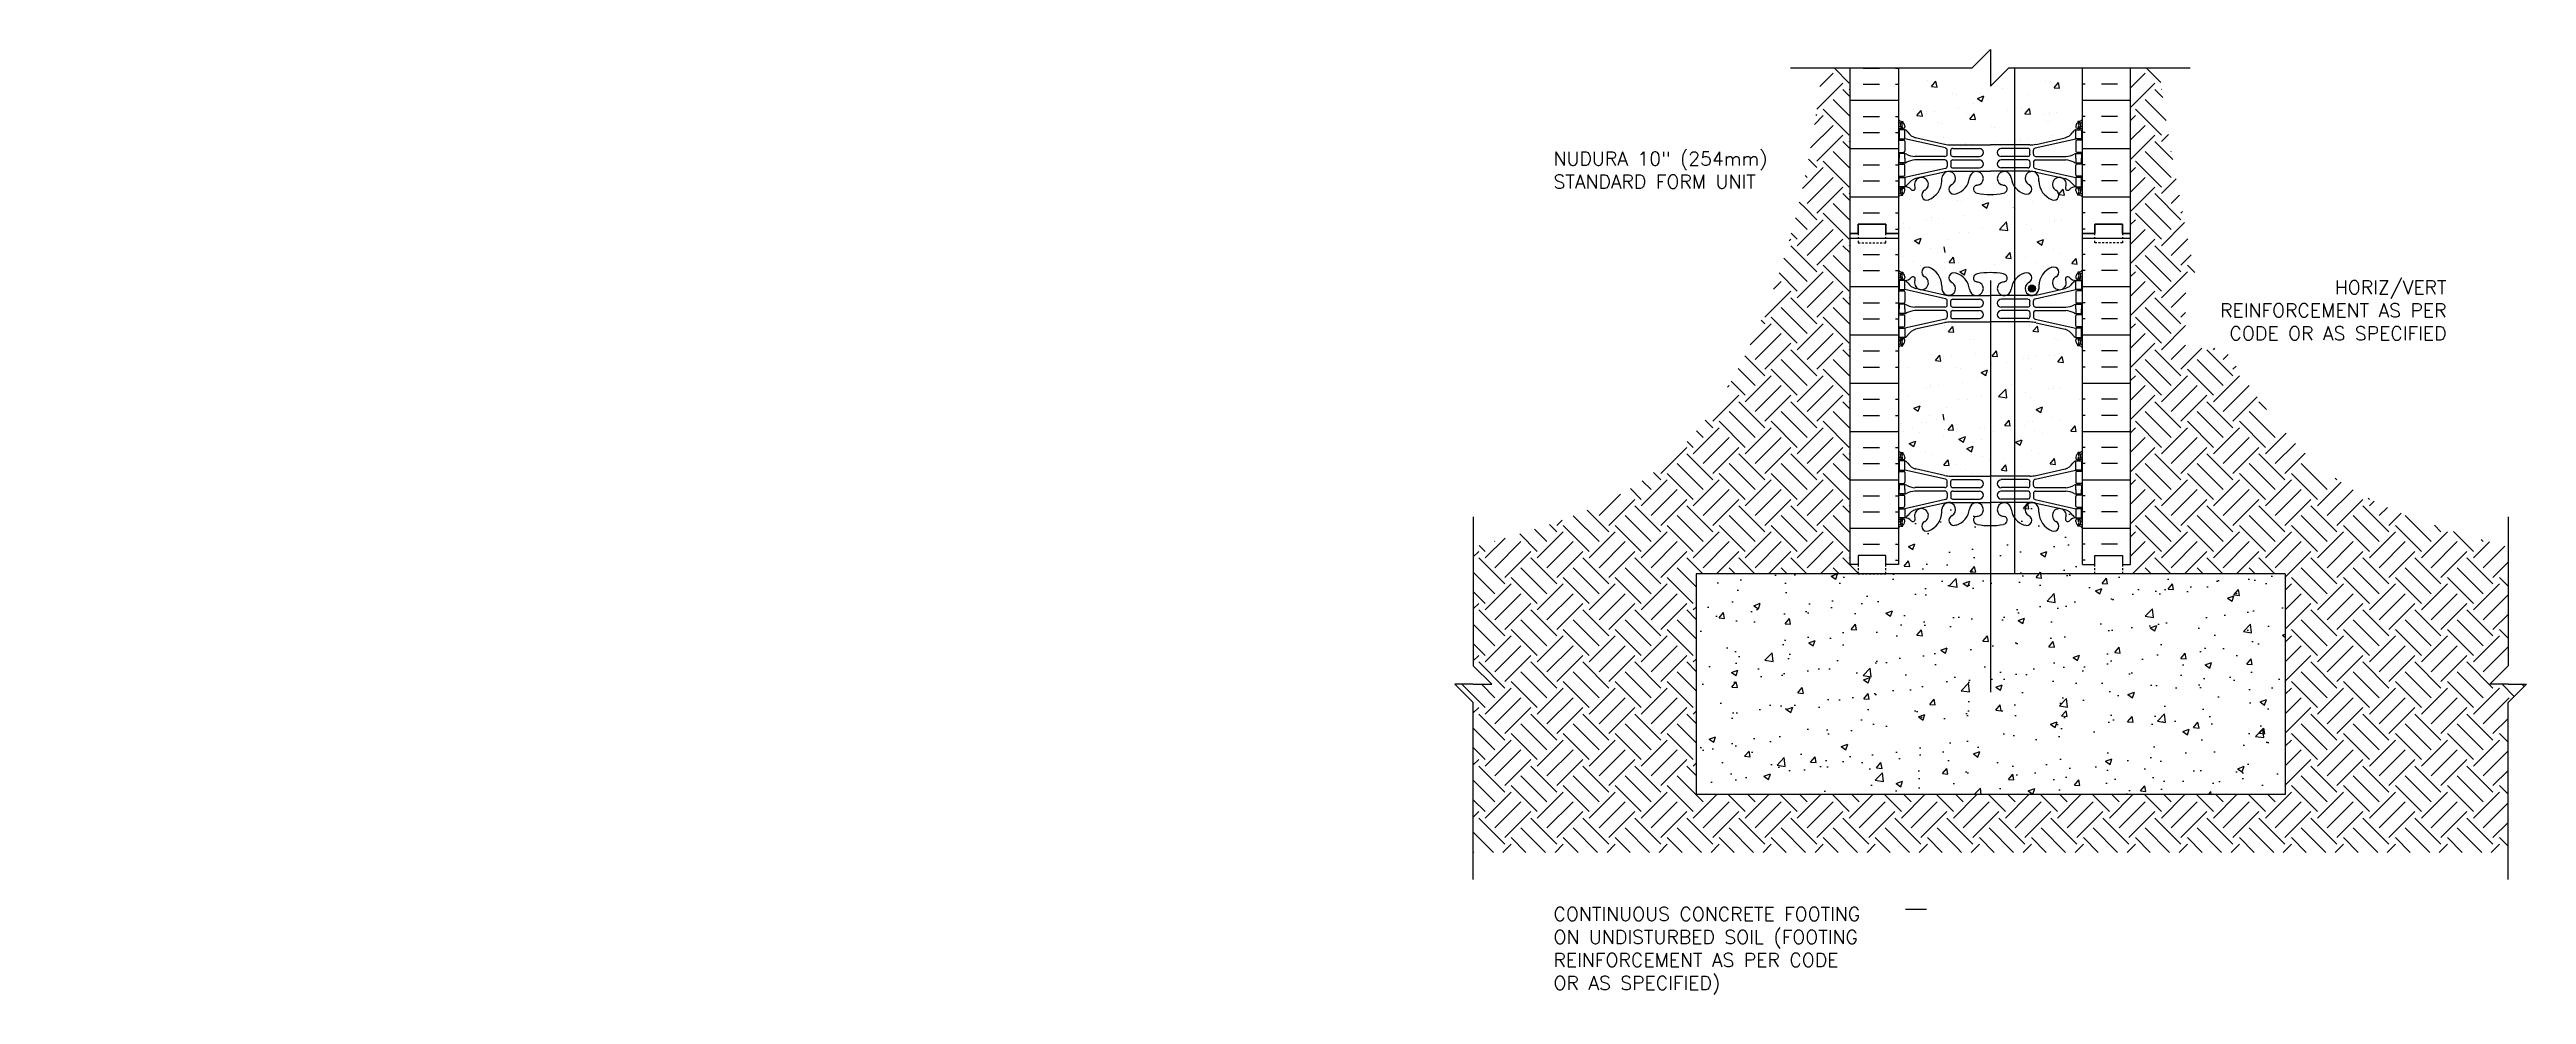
# Model space of a CAD drawing. Header units: inches. Extents: x -20 to 115, y 206 to 258.
import ezdxf

# ---------------------------------------------------------------- set-up
doc = ezdxf.new("R2010")
doc.units = ezdxf.units.IN
doc.header["$LTSCALE"] = 0.5
doc.header["$MEASUREMENT"] = 0
doc.linetypes.add('DASHED2', pattern=[0.375, 0.25, -0.125])
for name, color, linetype in [('HATCH', 12, 'Continuous'), ('line25', 2, 'Continuous'), ('LINE3', 3, 'Continuous'), ('LINE50', 5, 'Continuous'), ('LINE9', 9, 'Continuous'), ('TEXT', 4, 'Continuous'), ('Web_Edge', 9, 'Continuous')]:
    doc.layers.add(name, color=color, linetype=linetype)
doc.styles.add('ROMANS', font='romans')
doc.styles.get("Standard").update_dxf_attribs({"font": 'romans.shx'})

msp = doc.modelspace()

# ---------------------------------------------------------------- texts
at = {"layer": 'TEXT', "char_height": 0.75, "width": 18.6698, "attachment_point": 4}
for s, insert in [('NUDURA 10" (254mm)\\PSTANDARD FORM UNIT', (62.05, 251.24)), ('CONTINUOUS CONCRETE FOOTING ON UNDISTURBED SOIL (FOOTING REINFORCEMENT AS PER CODE OR AS SPECIFIED)', (62.05, 208.81))]:
    msp.add_mtext(s, dxfattribs=dict(at, insert=insert))
at = {"layer": 'TEXT', "insert": (110.61, 243.62), "char_height": 0.75, "width": 15.0405, "attachment_point": 6, "style": 'ROMANS'}
msp.add_mtext('HORIZ/VERT REINFORCEMENT AS PER CODE OR AS SPECIFIED', dxfattribs=at)

# ---------------------------------------------------------------- hatches: boundary and pattern name
at = {"layer": 'HATCH'}
h = msp.add_hatch(dxfattribs=at)
h.set_pattern_fill('EARTH', color=256, scale=8, angle=45, style=0)
edge = h.paths.add_edge_path()
edge.add_line((78.18, 256.8), (76.67, 256.8))
edge.add_spline(control_points=[(76.67, 256.8), (76.59, 256.17), (76.26, 253.61), (75.81, 251.09), (75.34, 249.19)], knot_values=[27.065851, 27.065851, 27.065851, 27.065851, 28.953927, 34.814196, 34.814196, 34.814196, 34.814196], degree=3, periodic=0)
edge.add_line((75.34, 249.19), (78.18, 249.19))
edge.add_line((78.18, 249.19), (78.18, 256.8))
h = msp.add_hatch(dxfattribs=at)
h.set_pattern_fill('INSUL', color=256, scale=7, style=0)
h.set_pattern_definition([(0, (-2845.356, -149.2127), (0, 2.625), []), (0, (-2845.356, -148.3377), (0, 2.625), [0.875, -0.875]), (0, (-2845.356, -147.4627), (0, 2.625), [0.875, -0.875])])
h.paths.add_polyline_path([(80.81, 256.8), (78.18, 256.8), (78.18, 247.8), (78.62, 247.8), (78.62, 248.3), (80.12, 248.3), (80.12, 247.8), (80.81, 247.8)])
h = msp.add_hatch(dxfattribs=at)
h.set_pattern_fill('EARTH', color=256, scale=8, angle=45, style=0)
edge = h.paths.add_edge_path()
edge.add_spline(control_points=[(113.96, 230.76), (110.44, 231.73), (103.68, 233.58), (99.85, 239.53), (98.53, 241.56)], knot_values=[0, 0, 0, 0, 10.554945, 20.270032, 20.270032, 20.270032, 20.270032], degree=3, periodic=0)
edge.add_line((98.53, 241.56), (96.42, 241.56))
edge.add_line((96.42, 241.56), (96.43, 245.52))
edge.add_line((96.43, 245.52), (96.95, 245.52))
edge.add_spline(control_points=[(96.95, 245.52), (96.14, 249.52), (95.49, 252.81), (95.06, 256.17), (94.98, 256.8)], knot_values=[24.646784, 24.646784, 24.646784, 24.646784, 32.92612, 34.814196, 34.814196, 34.814196, 34.814196], degree=3, periodic=0)
edge.add_line((94.98, 256.8), (93.43, 256.8))
edge.add_line((93.43, 256.8), (93.43, 247.8))
edge.add_line((93.43, 247.8), (93.43, 229.8))
edge.add_line((93.43, 229.8), (92.99, 229.8))
edge.add_line((92.99, 229.8), (92.99, 229.3))
edge.add_line((92.99, 229.3), (101.84, 229.3))
edge.add_line((101.84, 229.3), (101.84, 217.3))
edge.add_line((101.84, 217.3), (85.39, 217.3))
edge.add_line((85.39, 217.3), (83.85, 214.16))
edge.add_line((83.85, 214.16), (113.96, 214.16))
edge.add_line((113.96, 214.16), (113.96, 222.3))
edge.add_line((113.96, 222.3), (114.96, 223.3))
edge.add_line((114.96, 223.3), (113.96, 223.3))
edge.add_line((113.96, 223.3), (112.96, 223.3))
edge.add_line((112.96, 223.3), (113.96, 224.3))
edge.add_line((113.96, 224.3), (113.96, 230.76))
h = msp.add_hatch(dxfattribs=at)
h.set_pattern_fill('INSUL', color=256, scale=7, style=0)
h.set_pattern_definition([(180, (3016.9672, -149.2127), (0, 2.625), []), (180, (3016.9672, -148.3377), (0, 2.625), [0.875, -0.875]), (180, (3016.9672, -147.4627), (0, 2.625), [0.875, -0.875])])
h.paths.add_polyline_path([(93.43, 256.8), (90.81, 256.8), (90.81, 247.8), (91.49, 247.8), (91.49, 248.3), (92.99, 248.3), (92.99, 247.8), (93.43, 247.8)])
h = msp.add_hatch(dxfattribs=at)
h.set_pattern_fill('EARTH', color=256, scale=8, angle=45, style=0)
edge = h.paths.add_edge_path()
edge.add_line((69.81, 229.3), (78.62, 229.3))
edge.add_line((78.62, 229.3), (78.62, 229.8))
edge.add_line((78.62, 229.8), (78.18, 229.8))
edge.add_line((78.18, 229.8), (78.18, 247.8))
edge.add_line((78.18, 247.8), (78.18, 249.19))
edge.add_line((78.18, 249.19), (75.34, 249.19))
edge.add_spline(control_points=[(75.34, 249.19), (75.07, 248.09), (73.55, 242.75), (69.09, 233.89), (61.21, 231.73), (57.69, 230.76)], knot_values=[0, 0, 0, 0, 3.405645, 16.510906, 27.065851, 27.065851, 27.065851, 27.065851], degree=3, periodic=0)
edge.add_line((57.69, 230.76), (57.69, 224.3))
edge.add_line((57.69, 224.3), (58.69, 223.3))
edge.add_line((58.69, 223.3), (57.69, 223.3))
edge.add_line((57.69, 223.3), (56.69, 223.3))
edge.add_line((56.69, 223.3), (57.69, 222.3))
edge.add_line((57.69, 222.3), (57.69, 214.16))
edge.add_line((57.69, 214.16), (83.85, 214.16))
edge.add_line((83.85, 214.16), (85.39, 217.3))
edge.add_line((85.39, 217.3), (69.81, 217.3))
edge.add_line((69.81, 217.3), (69.81, 229.3))
h = msp.add_hatch(dxfattribs=at)
h.set_pattern_fill('INSUL', color=256, scale=7, style=0)
h.set_pattern_definition([(0, (-2845.356, -167.2127), (0, 2.625), []), (0, (-2845.356, -166.3377), (0, 2.625), [0.875, -0.875]), (0, (-2845.356, -165.4627), (0, 2.625), [0.875, -0.875])])
h.paths.add_polyline_path([(78.18, 229.8), (78.62, 229.8), (78.62, 230.3), (80.12, 230.3), (80.12, 229.8), (80.81, 229.8), (80.81, 247.8), (80.12, 247.8), (80.12, 248.3), (78.62, 248.3), (78.62, 247.8), (78.18, 247.8)])
h = msp.add_hatch(dxfattribs=at)
h.set_pattern_fill('INSUL', color=256, scale=7, style=0)
h.set_pattern_definition([(180, (3016.9672, -167.2127), (0, 2.625), []), (180, (3016.9672, -166.3377), (0, 2.625), [0.875, -0.875]), (180, (3016.9672, -165.4627), (0, 2.625), [0.875, -0.875])])
h.paths.add_polyline_path([(93.43, 229.8), (92.99, 229.8), (92.99, 230.3), (91.49, 230.3), (91.49, 229.8), (90.81, 229.8), (90.81, 247.8), (91.49, 247.8), (91.49, 248.3), (92.99, 248.3), (92.99, 247.8), (93.43, 247.8)])
h = msp.add_hatch(dxfattribs=at)
h.set_pattern_fill('AR-CONC', color=256, scale=0.5, style=0)
h.paths.add_polyline_path([(85.82, 231.93, -0.001137), (85.81, 231.93, -0.047544), (85.09, 231.99, -0.843243), (85.06, 232.42, 0.055617), (85.24, 232.47, 1.661382), (84.68, 232.82, -0.30095), (83.94, 231.95, -1), (83.73, 232.46, 1.661382), (83.16, 232.81), (83.17, 232.65, -0.311223), (82.46, 231.63, -1), (82.24, 232.14, 2.155404), (81.7, 232.34), (81.72, 232.32, -0.8344), (81.5, 232.19, -0.000004), (81.5, 232.19, 0.23174), (81.15, 232.34), (81.04, 232.34), (81.04, 232.27), (81.09, 232.27, -0.414214), (81.15, 232.21), (81.15, 232.14, -0.249069), (81.04, 231.94), (81.04, 231.89), (80.95, 231.89, 0.088416), (80.81, 231.8), (80.81, 229.8), (80.12, 229.8), (80.12, 229.3), (85.82, 229.3)])
h = msp.add_hatch(dxfattribs=at)
h.set_pattern_fill('AR-CONC', color=256, scale=0.5, style=0)
h.paths.add_polyline_path([(90.81, 231.8, 0.08841), (90.66, 231.89), (90.57, 231.89), (90.57, 231.94, -0.249069), (90.46, 232.14), (90.46, 232.21, -0.414214), (90.52, 232.27), (90.57, 232.27), (90.57, 232.34), (90.46, 232.34, -0.155529), (90.29, 232.48, 0.180914), (89.87, 232.79), (88.29, 233.14, 0.054974), (87.96, 233.18), (87.12, 233.18), (87.12, 232.34, 0.166475), (87.67, 231.95, 1.000702), (87.88, 232.46, -0.000351), (87.89, 232.46, -1.661382), (88.45, 232.81), (88.45, 232.65, 0.311223), (89.15, 231.63, 0.999639), (89.37, 232.14, -0.999639), (89.15, 231.63, -0.311223), (88.45, 232.65), (88.45, 232.81, 1.661382), (87.89, 232.46, -1), (87.67, 231.95, -0.30095), (86.94, 232.82, 1.661382), (86.37, 232.47, 0.055617), (86.55, 232.42, -0.843243), (86.52, 231.99, -0.046405), (85.82, 231.93), (85.82, 229.3), (91.49, 229.3), (91.49, 229.8), (90.81, 229.8)])
h = msp.add_hatch(dxfattribs=at)
h.set_pattern_fill('AR-CONC', color=256, scale=0.5, style=0)
h.paths.add_polyline_path([(69.81, 229.3), (69.81, 217.3), (101.84, 217.3), (101.84, 229.3)])
at = {"layer": 'LINE3'}
msp.add_hatch(color=256, dxfattribs=at).paths.add_polyline_path([(88.26, 244.81, 1), (87.88, 244.81, 1)])
at = {"layer": 'TEXT'}
h = msp.add_hatch(dxfattribs=at)
h.set_pattern_fill('AR-CONC', color=256, scale=0.5, style=0)
h.paths.add_polyline_path([(19.05, 230.45), (28.43, 230.45), (28.43, 222.4), (19.05, 222.4)], flags=9)
h = msp.add_hatch(dxfattribs=at)
h.set_pattern_fill('ANSI31', color=256, style=0)
h.paths.add_polyline_path([(-19.73, 222.31), (-6.29, 222.31), (-6.29, 218.54), (-19.73, 218.54)], flags=25)

# ---------------------------------------------------------------- linework, layer by layer
at = {"layer": 'HATCH'}
for p, q in [((82.41, 256.11), (82.41, 256.11)), ((82.61, 255.78), (82.85, 256.07)), ((82.91, 255.76), (82.85, 256.07)), ((88.82, 256.05), (88.82, 256.05)), ((89.07, 256.04), (89.07, 256.04)), ((89.27, 255.71), (89.51, 256)), ((89.57, 255.69), (89.51, 256)), ((82.61, 255.78), (82.91, 255.76)), ((83.77, 255.39), (83.77, 255.39)), ((83.95, 255.35), (83.95, 255.35)), ((84.07, 254.57), (84.07, 254.57)), ((84.91, 254.85), (84.91, 254.85)), ((85.1, 255.14), (85.45, 255.28)), ((85.1, 255.14), (85.35, 254.98)), ((85.35, 254.98), (85.45, 255.28)), ((85.66, 255.63), (85.66, 255.63)), ((86.48, 255.67), (86.48, 255.67)), ((87.49, 254.64), (87.49, 254.64)), ((87.69, 254.31), (87.93, 254.6)), ((87.82, 255.35), (87.82, 255.35)), ((87.99, 254.28), (87.93, 254.6)), ((89.27, 255.71), (89.57, 255.69)), ((81.61, 254.53), (81.61, 254.53)), ((81.81, 254.21), (82.05, 254.49)), ((81.81, 254.21), (82.11, 254.18)), ((82.11, 254.18), (82.05, 254.49)), ((82.09, 254.31), (82.09, 254.31)), ((82.35, 254.45), (82.35, 254.45)), ((82.36, 254.32), (82.36, 254.32)), ((82.75, 254.42), (82.75, 254.42)), ((82.97, 253.81), (82.97, 253.81)), ((83.15, 253.77), (83.15, 253.77)), ((84.49, 254.34), (84.49, 254.34)), ((84.69, 254.01), (84.93, 254.3)), ((84.69, 254.01), (84.99, 253.99)), ((84.99, 253.99), (84.93, 254.3)), ((85.85, 253.62), (85.85, 253.62)), ((86.03, 253.58), (86.03, 253.58)), ((86.74, 254.46), (86.74, 254.46)), ((87.69, 254.31), (87.99, 254.28)), ((88.76, 254.24), (88.76, 254.24)), ((88.85, 253.91), (88.85, 253.91)), ((89.01, 254.38), (89.01, 254.38)), ((89.02, 254.25), (89.02, 254.25)), ((89.03, 253.87), (89.03, 253.87)), ((89.41, 254.35), (89.41, 254.35)), ((83.27, 253), (83.27, 253)), ((84.17, 252.55), (84.17, 252.55)), ((84.43, 252.68), (84.43, 252.68)), ((84.44, 252.56), (84.44, 252.56)), ((84.83, 252.65), (84.83, 252.65)), ((86.15, 252.81), (86.15, 252.81)), ((87.17, 252.84), (87.17, 252.84)), ((87.43, 252.97), (87.43, 252.97)), ((87.44, 252.85), (87.44, 252.85)), ((87.83, 252.95), (87.83, 252.95)), ((89.15, 253.1), (89.15, 253.1)), ((81.43, 249.63), (81.43, 249.63)), ((84.03, 249.59), (84.03, 249.59)), ((84.22, 249.55), (84.22, 249.55)), ((85.36, 249.35), (85.72, 249.48)), ((85.36, 249.35), (85.61, 249.18)), ((85.61, 249.18), (85.72, 249.48)), ((85.93, 249.84), (85.93, 249.84)), ((86.74, 249.87), (86.74, 249.87)), ((88.09, 249.56), (88.09, 249.56)), ((89.53, 249.92), (89.77, 250.2)), ((89.53, 249.92), (89.83, 249.89)), ((89.83, 249.89), (89.77, 250.2)), ((81.11, 248.35), (81.11, 248.35)), ((81.4, 248.06), (81.4, 248.06)), ((82.36, 248.52), (82.36, 248.52)), ((82.61, 248.65), (82.61, 248.65)), ((82.62, 248.53), (82.62, 248.53)), ((83.01, 248.62), (83.01, 248.62)), ((84.15, 247.88), (84.15, 247.88)), ((84.34, 248.78), (84.34, 248.78)), ((84.61, 247.87), (84.61, 247.87)), ((85.17, 249.06), (85.17, 249.06)), ((85.39, 248.11), (85.39, 248.11)), ((86.3, 248.02), (86.69, 248.43)), ((86.3, 248.02), (86.75, 247.96)), ((86.37, 247.96), (86.37, 247.96)), ((86.68, 248.2), (86.68, 248.2)), ((86.75, 247.96), (86.69, 248.43)), ((87.01, 248.67), (87.01, 248.67)), ((87.77, 248.28), (87.77, 248.28)), ((88.06, 247.99), (88.06, 247.99)), ((89.02, 248.45), (89.02, 248.45)), ((89.28, 248.58), (89.28, 248.58)), ((89.29, 248.46), (89.29, 248.46)), ((89.67, 248.55), (89.67, 248.55)), ((81.04, 246.55), (81.04, 246.55)), ((81.69, 247.41), (82.04, 247.54)), ((81.69, 247.41), (81.94, 247.24)), ((81.94, 247.24), (82.04, 247.54)), ((82.55, 246.99), (82.55, 246.99)), ((82.94, 246.79), (82.94, 246.79)), ((83.35, 246.76), (83.3, 247.07)), ((83.45, 247.46), (83.45, 247.46)), ((83.56, 246.23), (83.81, 246.51)), ((83.86, 246.2), (83.81, 246.51)), ((86.62, 246.54), (86.62, 246.54)), ((86.64, 246.47), (86.88, 246.76)), ((86.94, 246.44), (86.88, 246.76)), ((88.35, 247.34), (88.7, 247.47)), ((88.35, 247.34), (88.6, 247.17)), ((88.6, 247.17), (88.7, 247.47)), ((89.22, 246.92), (89.22, 246.92)), ((89.6, 246.72), (89.6, 246.72)), ((81.62, 246.28), (81.62, 246.28)), ((82.02, 246.08), (82.02, 246.08)), ((83.29, 245.89), (83.29, 245.89)), ((83.34, 246.24), (83.34, 246.24)), ((83.56, 246.23), (83.86, 246.2)), ((84.09, 246.22), (84.09, 246.22)), ((84.15, 245.72), (84.5, 245.86)), ((84.15, 245.72), (84.4, 245.55)), ((84.4, 245.55), (84.5, 245.86)), ((85.36, 245.71), (85.36, 245.71)), ((86.01, 246.12), (86.01, 246.12)), ((86.45, 246.31), (86.45, 246.31)), ((86.64, 246.47), (86.94, 246.44)), ((87.7, 246.47), (87.7, 246.47)), ((88.28, 246.21), (88.28, 246.21)), ((88.68, 246.01), (88.68, 246.01)), ((89.16, 245.25), (89.16, 245.25)), ((90.23, 246.16), (90.47, 246.44)), ((90.23, 246.16), (90.53, 246.13)), ((90.53, 246.13), (90.47, 246.44)), ((83.33, 242.78), (83.33, 242.78)), ((83.53, 242.46), (83.77, 242.74)), ((83.53, 242.46), (83.82, 242.43)), ((83.82, 242.43), (83.77, 242.74)), ((87.93, 242.81), (87.93, 242.81)), ((88.12, 242.49), (88.37, 242.77)), ((88.12, 242.49), (88.42, 242.46)), ((88.42, 242.46), (88.37, 242.77)), ((82.62, 241.22), (82.62, 241.22)), ((82.82, 240.89), (83.06, 241.18)), ((83.12, 240.86), (83.06, 241.18)), ((83.27, 241.12), (83.27, 241.12)), ((84.69, 242.06), (84.69, 242.06)), ((84.87, 242.02), (84.87, 242.02)), ((84.99, 241.25), (84.99, 241.25)), ((85.9, 241.13), (86.14, 241.42)), ((85.9, 241.13), (86.19, 241.11)), ((86.19, 241.11), (86.14, 241.42)), ((87.87, 241.15), (87.87, 241.15)), ((88.27, 241.12), (88.27, 241.12)), ((89.03, 241.16), (89.03, 241.16)), ((89.28, 242.09), (89.28, 242.09)), ((89.29, 241.15), (89.29, 241.15)), ((89.47, 242.05), (89.47, 242.05)), ((89.48, 240.82), (89.72, 241.11)), ((89.59, 241.28), (89.59, 241.28)), ((89.78, 240.79), (89.72, 241.11)), ((81.37, 240.53), (81.37, 240.53)), ((82.82, 240.89), (83.12, 240.86)), ((83.01, 240.99), (83.01, 240.99)), ((83.28, 241), (83.28, 241)), ((83.67, 241.09), (83.67, 241.09)), ((83.98, 240.49), (83.98, 240.49)), ((84.16, 240.45), (84.16, 240.45)), ((85.12, 239.96), (85.12, 239.96)), ((85.31, 240.25), (85.66, 240.38)), ((85.31, 240.25), (85.56, 240.08)), ((85.56, 240.08), (85.66, 240.38)), ((85.87, 240.74), (85.87, 240.74)), ((86.69, 240.77), (86.69, 240.77)), ((87.61, 241.02), (87.61, 241.02)), ((87.88, 241.03), (87.88, 241.03)), ((88.04, 240.46), (88.04, 240.46)), ((89.48, 240.82), (89.78, 240.79)), ((81.05, 239.25), (81.05, 239.25)), ((81.35, 238.97), (81.35, 238.97)), ((81.64, 238.31), (81.99, 238.44)), ((81.88, 238.14), (81.99, 238.44)), ((82.31, 239.42), (82.31, 239.42)), ((82.56, 239.55), (82.56, 239.55)), ((82.57, 239.43), (82.57, 239.43)), ((82.96, 239.52), (82.96, 239.52)), ((84.1, 238.79), (84.1, 238.79)), ((84.28, 239.68), (84.28, 239.68)), ((84.56, 238.77), (84.56, 238.77)), ((85.34, 239.01), (85.34, 239.01)), ((86.25, 238.93), (86.64, 239.33)), ((86.25, 238.93), (86.7, 238.86)), ((86.32, 238.86), (86.32, 238.86)), ((86.63, 239.11), (86.63, 239.11)), ((86.7, 238.86), (86.64, 239.33)), ((86.95, 239.57), (86.95, 239.57)), ((87.72, 239.18), (87.72, 239.18)), ((88.01, 238.9), (88.01, 238.9)), ((88.97, 239.35), (88.97, 239.35)), ((89.23, 239.48), (89.23, 239.48)), ((89.23, 239.36), (89.23, 239.36)), ((89.62, 239.45), (89.62, 239.45)), ((90.68, 238.78), (90.68, 238.78)), ((80.81, 237.33), (80.81, 237.33)), ((80.99, 237.45), (80.99, 237.45)), ((81.56, 237.18), (81.56, 237.18)), ((81.64, 238.31), (81.88, 238.14)), ((82.07, 237.5), (82.07, 237.5)), ((82.33, 237.51), (82.33, 237.51)), ((82.5, 237.89), (82.5, 237.89)), ((82.88, 237.7), (82.88, 237.7)), ((83.3, 237.66), (83.24, 237.97)), ((83.29, 237.14), (83.29, 237.14)), ((83.4, 238.36), (83.4, 238.36)), ((83.51, 237.13), (83.75, 237.41)), ((83.51, 237.13), (83.81, 237.1)), ((83.81, 237.1), (83.75, 237.41)), ((84.04, 237.12), (84.04, 237.12)), ((85.2, 237.22), (85.2, 237.22)), ((85.47, 237.23), (85.47, 237.23)), ((86.4, 237.21), (86.4, 237.21)), ((86.57, 237.44), (86.57, 237.44)), ((86.59, 237.37), (86.83, 237.66)), ((86.59, 237.4), (86.59, 237.4)), ((86.59, 237.37), (86.89, 237.34)), ((86.89, 237.34), (86.83, 237.66)), ((86.88, 237.11), (86.88, 237.11)), ((87.65, 237.38), (87.65, 237.38)), ((87.84, 237.57), (87.84, 237.57)), ((88.11, 237.58), (88.11, 237.58)), ((88.23, 237.11), (88.23, 237.11)), ((88.3, 238.24), (88.65, 238.37)), ((88.3, 238.24), (88.55, 238.07)), ((88.55, 238.07), (88.65, 238.37)), ((89.16, 237.82), (89.16, 237.82)), ((89.55, 237.63), (89.55, 237.63)), ((90.18, 237.06), (90.42, 237.34)), ((90.47, 237.03), (90.42, 237.34)), ((81.11, 237.04), (81.11, 237.04)), ((81.4, 236.38), (81.75, 236.52)), ((81.4, 236.38), (81.64, 236.22)), ((81.64, 236.22), (81.75, 236.52)), ((81.97, 236.98), (81.97, 236.98)), ((82.26, 235.96), (82.26, 235.96)), ((82.64, 235.77), (82.64, 235.77)), ((83.24, 236.8), (83.24, 236.8)), ((83.95, 237.05), (83.95, 237.05)), ((84.1, 236.62), (84.45, 236.76)), ((84.1, 236.62), (84.35, 236.46)), ((84.24, 236.77), (84.24, 236.77)), ((84.35, 236.46), (84.45, 236.76)), ((84.53, 236.11), (84.88, 236.24)), ((84.53, 236.11), (84.78, 235.94)), ((84.78, 235.94), (84.88, 236.24)), ((85.31, 236.61), (85.31, 236.61)), ((85.96, 237.03), (85.96, 237.03)), ((87.17, 236.45), (87.52, 236.59)), ((87.17, 236.45), (87.42, 236.29)), ((87.42, 236.29), (87.53, 236.59)), ((88.04, 236.03), (88.04, 236.03)), ((88.42, 235.84), (88.42, 235.84)), ((88.63, 236.91), (88.63, 236.91)), ((90.18, 237.06), (90.47, 237.03)), ((80.75, 235.52), (80.75, 235.52)), ((81.33, 235.26), (81.33, 235.26)), ((81.73, 235.06), (81.73, 235.06)), ((83.27, 235.2), (83.51, 235.49)), ((83.27, 235.2), (83.57, 235.18)), ((83.57, 235.18), (83.51, 235.49)), ((83.89, 235.25), (83.89, 235.25)), ((84.46, 234.98), (84.46, 234.98)), ((84.86, 234.78), (84.86, 234.78)), ((85.4, 235.69), (85.4, 235.69)), ((85.78, 235.5), (85.78, 235.5)), ((86.41, 234.93), (86.65, 235.22)), ((86.41, 234.93), (86.71, 234.9)), ((86.53, 235.59), (86.53, 235.59)), ((86.71, 234.9), (86.65, 235.22)), ((87.1, 235.33), (87.1, 235.33)), ((87.51, 235.13), (87.51, 235.13)), ((89.05, 235.27), (89.29, 235.56)), ((89.05, 235.27), (89.35, 235.25)), ((89.35, 235.25), (89.29, 235.56))]:
    msp.add_line(p, q, dxfattribs=at)
at = {"layer": 'line25'}
for p, q in [((80.81, 256.8), (80.81, 247.8)), ((90.81, 247.8), (90.81, 256.8)), ((80.81, 247.8), (80.81, 229.8)), ((90.81, 229.8), (90.81, 247.8))]:
    msp.add_line(p, q, dxfattribs=at)
at = {"layer": 'LINE3'}
for p, q in [((87.12, 256.77), (87.12, 229.3)), ((85.82, 245.24), (85.82, 222.86))]:
    msp.add_line(p, q, dxfattribs=at)
msp.add_circle((88.07, 244.81), 0.188, dxfattribs=at)
at = {"layer": 'LINE50'}
for p, q in [((78.18, 247.8), (78.18, 256.8)), ((93.43, 247.8), (93.43, 256.8)), ((78.18, 229.8), (78.18, 247.8)), ((93.43, 229.8), (93.43, 247.8)), ((101.84, 229.3), (69.81, 229.3)), ((69.81, 229.3), (69.81, 217.3)), ((101.84, 229.3), (101.84, 217.3)), ((101.84, 217.3), (69.81, 217.3))]:
    msp.add_line(p, q, dxfattribs=at)
for points in [[(80.81, 247.8), (80.12, 247.8), (80.12, 248.3), (78.62, 248.3), (78.62, 247.8), (78.18, 247.8)], [(78.18, 247.8), (78.62, 247.8), (78.62, 248.3), (80.12, 248.3), (80.12, 247.8), (80.81, 247.8)], [(90.81, 247.8), (91.49, 247.8), (91.49, 248.3), (92.99, 248.3), (92.99, 247.8), (93.43, 247.8)], [(93.43, 247.8), (92.99, 247.8), (92.99, 248.3), (91.49, 248.3), (91.49, 247.8), (90.81, 247.8)], [(80.81, 229.8), (80.12, 229.8), (80.12, 230.3), (78.62, 230.3), (78.62, 229.8), (78.18, 229.8)], [(90.81, 229.8), (91.49, 229.8), (91.49, 230.3), (92.99, 230.3), (92.99, 229.8), (93.43, 229.8)]]:
    msp.add_lwpolyline(points, dxfattribs=at)
at = {"layer": 'LINE9'}
for p, q in [((57.69, 232.4), (57.69, 224.3)), ((113.96, 232.4), (113.96, 224.3)), ((58.69, 223.3), (57.69, 224.3)), ((112.96, 223.3), (113.96, 224.3)), ((56.69, 223.3), (57.69, 222.3)), ((57.69, 223.3), (56.69, 223.3)), ((57.69, 223.3), (58.69, 223.3)), ((57.69, 212.69), (57.69, 222.3)), ((113.96, 223.3), (112.96, 223.3)), ((114.96, 223.3), (113.96, 222.3)), ((113.96, 223.3), (114.96, 223.3)), ((113.96, 212.69), (113.96, 222.3))]:
    msp.add_line(p, q, dxfattribs=at)
msp.add_lwpolyline([(74.94, 256.8), (84.81, 256.8), (85.81, 257.8), (85.81, 255.8), (86.81, 256.8), (96.67, 256.8)], dxfattribs=at)
at = {"layer": 'LINE9', "linetype": 'DASHED2', "ltscale": 0.15}
for points in [[(78.62, 247.8), (78.62, 247.8), (78.62, 247.3), (80.12, 247.3), (80.12, 247.8), (80.12, 247.8)], [(78.62, 247.8), (78.62, 247.8), (78.62, 247.3), (80.12, 247.3), (80.12, 247.8), (80.12, 247.8)], [(92.99, 247.8), (92.99, 247.8), (92.99, 247.3), (91.49, 247.3), (91.49, 247.8), (91.49, 247.8)], [(92.99, 247.8), (92.99, 247.8), (92.99, 247.3), (91.49, 247.3), (91.49, 247.8), (91.49, 247.8)], [(78.62, 229.8), (78.62, 229.8), (78.62, 229.3), (80.12, 229.3), (80.12, 229.8), (80.12, 229.8)], [(92.99, 229.8), (92.99, 229.8), (92.99, 229.3), (91.49, 229.3), (91.49, 229.8), (91.49, 229.8)]]:
    msp.add_lwpolyline(points, dxfattribs=at)
at = {"layer": 'TEXT'}
msp.add_line((81.19, 211.08), (82.34, 211.08), dxfattribs=at)
for points in [[(79.73, 251.61, 0, 0.36, 0), (78.65, 251.61, 0, 0, 0), (75.25, 251.61, 0, 0, 0)], [(87.13, 249.2, 0, 0.36, 0), (88.13, 248.79, 0, 0, 0), (98.45, 244.81, 0, 0, 0)], [(88.2, 244.81, 0, 0.36, 0), (89.28, 244.81, 0, 0, 0), (103.61, 244.81, 0, 0, 0)], [(86.42, 219.41, 0, 0.36, 0), (85.95, 218.44, 0, 0, 0), (82.34, 211.08, 0, 0, 0)]]:
    msp.add_lwpolyline(points, format="xyseb", dxfattribs=at)
at = {"layer": 'Web_Edge'}
for p, q in [((80.81, 253.61), (80.88, 253.61)), ((80.81, 253.51), (81.09, 253.51)), ((80.95, 253.89), (81.04, 253.89)), ((80.95, 253.51), (80.95, 253.44)), ((81.04, 253.89), (81.04, 253.85)), ((81.04, 253.51), (81.04, 253.44)), ((81.15, 253.64), (81.15, 253.58)), ((90.46, 253.64), (90.46, 253.58)), ((90.81, 253.51), (90.52, 253.51)), ((90.66, 253.89), (90.57, 253.89)), ((90.57, 253.89), (90.57, 253.85)), ((90.57, 253.51), (90.57, 253.44)), ((90.66, 253.51), (90.66, 253.44)), ((90.81, 253.61), (90.73, 253.61)), ((80.81, 252.87), (81.09, 252.87)), ((80.81, 252.21), (81.09, 252.21)), ((80.95, 252.94), (80.95, 252.87)), ((80.95, 252.21), (80.95, 252.14)), ((81.04, 252.94), (81.04, 252.87)), ((81.04, 252.21), (81.04, 252.14)), ((83.36, 252.45), (81.15, 252.94)), ((81.15, 252.81), (81.15, 252.28)), ((83.34, 251.99), (81.7, 251.99)), ((83.32, 252.64), (81.74, 253)), ((83.46, 252.11), (83.46, 252.32)), ((83.65, 252.61), (85.81, 252.61)), ((83.65, 252.11), (83.65, 252.3)), ((83.77, 252.42), (85.21, 252.42)), ((83.77, 251.99), (85.21, 251.99)), ((87.96, 252.61), (85.81, 252.61)), ((87.84, 252.42), (86.4, 252.42)), ((87.84, 251.99), (86.4, 251.99)), ((87.96, 252.11), (87.96, 252.3)), ((88.15, 252.11), (88.15, 252.32)), ((88.25, 252.45), (90.46, 252.94)), ((88.27, 251.99), (89.91, 251.99)), ((88.29, 252.64), (89.87, 253)), ((90.46, 252.81), (90.46, 252.28)), ((90.81, 252.87), (90.52, 252.87)), ((90.81, 252.21), (90.52, 252.21)), ((90.57, 252.94), (90.57, 252.87)), ((90.57, 252.21), (90.57, 252.14)), ((90.66, 252.94), (90.66, 252.87)), ((90.66, 252.21), (90.66, 252.14)), ((80.81, 251.57), (81.09, 251.57)), ((80.81, 250.91), (81.09, 250.91)), ((80.95, 251.57), (80.95, 251.64)), ((80.95, 250.84), (80.95, 250.91)), ((81.04, 251.57), (81.04, 251.64)), ((81.04, 250.84), (81.04, 250.91)), ((81.15, 250.98), (81.15, 251.51)), ((83.36, 251.34), (81.15, 250.84)), ((83.34, 251.8), (81.7, 251.8)), ((83.32, 251.14), (81.74, 250.79)), ((83.17, 250.65), (83.16, 250.81)), ((83.46, 251.67), (83.46, 251.46)), ((83.65, 251.67), (83.65, 251.49)), ((83.65, 251.18), (85.81, 251.18)), ((83.77, 251.8), (85.21, 251.8)), ((83.77, 251.36), (85.21, 251.36)), ((87.96, 251.18), (85.81, 251.18)), ((87.84, 251.8), (86.4, 251.8)), ((87.84, 251.36), (86.4, 251.36)), ((87.96, 251.67), (87.96, 251.49)), ((88.15, 251.67), (88.15, 251.46)), ((88.25, 251.34), (90.46, 250.84)), ((88.27, 251.8), (89.91, 251.8)), ((88.29, 251.14), (89.87, 250.79)), ((88.45, 250.65), (88.45, 250.81)), ((90.46, 250.98), (90.46, 251.51)), ((90.81, 251.57), (90.52, 251.57)), ((90.81, 250.91), (90.52, 250.91)), ((90.57, 251.57), (90.57, 251.64)), ((90.57, 250.84), (90.57, 250.91)), ((90.66, 251.57), (90.66, 251.64)), ((90.66, 250.84), (90.66, 250.91)), ((80.81, 250.27), (81.09, 250.27)), ((80.81, 250.17), (80.88, 250.17)), ((80.95, 250.27), (80.95, 250.34)), ((80.95, 249.89), (81.04, 249.89)), ((81.04, 250.27), (81.04, 250.34)), ((81.04, 249.89), (81.04, 249.94)), ((81.15, 250.14), (81.15, 250.21)), ((81.7, 250.34), (81.72, 250.32)), ((89.91, 250.34), (89.9, 250.32)), ((90.46, 250.14), (90.46, 250.21)), ((90.81, 250.27), (90.52, 250.27)), ((90.57, 250.27), (90.57, 250.34)), ((90.57, 249.89), (90.57, 249.94)), ((90.66, 249.89), (90.57, 249.89)), ((90.66, 250.27), (90.66, 250.34)), ((90.81, 250.17), (90.73, 250.17)), ((80.81, 245.42), (80.88, 245.42)), ((80.81, 245.32), (81.09, 245.32)), ((80.95, 245.7), (81.04, 245.7)), ((80.95, 245.32), (80.95, 245.25)), ((81.04, 245.7), (81.04, 245.66)), ((81.04, 245.32), (81.04, 245.25)), ((81.15, 245.45), (81.15, 245.38)), ((81.7, 245.25), (81.72, 245.28)), ((89.91, 245.25), (89.9, 245.28)), ((90.46, 245.45), (90.46, 245.38)), ((90.81, 245.32), (90.52, 245.32)), ((90.66, 245.7), (90.57, 245.7)), ((90.57, 245.7), (90.57, 245.66)), ((90.57, 245.32), (90.57, 245.25)), ((90.66, 245.32), (90.66, 245.25)), ((90.81, 245.42), (90.73, 245.42)), ((80.81, 244.68), (81.09, 244.68)), ((80.81, 244.02), (81.09, 244.02)), ((80.95, 244.75), (80.95, 244.68)), ((80.95, 244.02), (80.95, 243.95)), ((81.04, 244.75), (81.04, 244.68)), ((81.04, 244.02), (81.04, 243.95)), ((83.36, 244.25), (81.15, 244.75)), ((81.15, 244.62), (81.15, 244.08)), ((83.32, 244.45), (81.74, 244.81)), ((83.17, 244.94), (83.16, 244.78)), ((83.46, 243.92), (83.46, 244.13)), ((83.65, 244.42), (85.81, 244.42)), ((83.65, 243.92), (83.65, 244.1)), ((83.77, 244.23), (85.21, 244.23)), ((87.96, 244.42), (85.81, 244.42)), ((87.84, 244.23), (86.4, 244.23)), ((87.96, 243.92), (87.96, 244.1)), ((88.15, 243.92), (88.15, 244.13)), ((88.25, 244.25), (90.46, 244.75)), ((88.29, 244.45), (89.87, 244.81)), ((88.45, 244.94), (88.45, 244.78)), ((90.46, 244.62), (90.46, 244.08)), ((90.81, 244.68), (90.52, 244.68)), ((90.81, 244.02), (90.52, 244.02)), ((90.57, 244.75), (90.57, 244.68)), ((90.57, 244.02), (90.57, 243.95)), ((90.66, 244.75), (90.66, 244.68)), ((90.66, 244.02), (90.66, 243.95)), ((80.81, 243.38), (81.09, 243.38)), ((80.81, 242.72), (81.09, 242.72)), ((80.95, 243.38), (80.95, 243.45)), ((80.95, 242.65), (80.95, 242.72)), ((81.04, 243.38), (81.04, 243.45)), ((81.04, 242.65), (81.04, 242.72)), ((81.15, 242.78), (81.15, 243.32)), ((83.36, 243.15), (81.15, 242.65)), ((83.34, 243.79), (81.7, 243.79)), ((83.34, 243.61), (81.7, 243.61)), ((83.32, 242.95), (81.74, 242.6)), ((83.46, 243.48), (83.46, 243.27)), ((83.65, 243.48), (83.65, 243.3)), ((83.65, 242.99), (85.81, 242.99)), ((83.77, 243.8), (85.21, 243.8)), ((83.77, 243.61), (85.21, 243.61)), ((83.77, 243.17), (85.21, 243.17)), ((87.96, 242.99), (85.81, 242.99)), ((87.84, 243.8), (86.4, 243.8)), ((87.84, 243.61), (86.4, 243.61)), ((87.84, 243.17), (86.4, 243.17)), ((87.96, 243.48), (87.96, 243.3)), ((88.15, 243.48), (88.15, 243.27)), ((88.25, 243.15), (90.46, 242.65)), ((88.27, 243.79), (89.91, 243.79)), ((88.27, 243.61), (89.91, 243.61)), ((88.29, 242.95), (89.87, 242.6)), ((90.46, 242.78), (90.46, 243.32)), ((90.81, 243.38), (90.52, 243.38)), ((90.81, 242.72), (90.52, 242.72)), ((90.57, 243.38), (90.57, 243.45)), ((90.57, 242.65), (90.57, 242.72)), ((90.66, 243.38), (90.66, 243.45)), ((90.66, 242.65), (90.66, 242.72)), ((80.81, 242.08), (81.09, 242.08)), ((80.81, 241.98), (80.88, 241.98)), ((80.95, 242.08), (80.95, 242.15)), ((80.95, 241.7), (81.04, 241.7)), ((81.04, 242.08), (81.04, 242.15)), ((81.04, 241.7), (81.04, 241.74)), ((81.15, 241.95), (81.15, 242.02)), ((90.46, 241.95), (90.46, 242.02)), ((90.81, 242.08), (90.52, 242.08)), ((90.57, 242.08), (90.57, 242.15)), ((90.57, 241.7), (90.57, 241.74)), ((90.66, 241.7), (90.57, 241.7)), ((90.66, 242.08), (90.66, 242.15)), ((90.81, 241.98), (90.73, 241.98)), ((80.95, 235.89), (81.04, 235.89)), ((81.04, 235.89), (81.04, 235.85)), ((90.66, 235.89), (90.57, 235.89)), ((90.57, 235.89), (90.57, 235.85)), ((80.81, 235.61), (80.88, 235.61)), ((80.81, 235.51), (81.09, 235.51)), ((80.81, 234.87), (81.09, 234.87)), ((80.95, 235.51), (80.95, 235.44)), ((80.95, 234.94), (80.95, 234.87)), ((81.04, 235.51), (81.04, 235.44)), ((81.04, 234.94), (81.04, 234.87)), ((81.15, 235.64), (81.15, 235.58)), ((83.36, 234.45), (81.15, 234.94)), ((81.15, 234.81), (81.15, 234.28)), ((83.32, 234.64), (81.74, 235)), ((83.65, 234.61), (85.81, 234.61)), ((83.77, 234.42), (85.21, 234.42)), ((87.96, 234.61), (85.81, 234.61)), ((87.84, 234.42), (86.4, 234.42)), ((88.25, 234.45), (90.46, 234.94)), ((88.29, 234.64), (89.87, 235)), ((90.46, 235.64), (90.46, 235.58)), ((90.46, 234.81), (90.46, 234.28)), ((90.81, 235.51), (90.52, 235.51)), ((90.81, 234.87), (90.52, 234.87)), ((90.57, 235.51), (90.57, 235.44)), ((90.57, 234.94), (90.57, 234.87)), ((90.66, 235.51), (90.66, 235.44)), ((90.66, 234.94), (90.66, 234.87)), ((90.81, 235.61), (90.73, 235.61)), ((80.81, 234.21), (81.09, 234.21)), ((80.81, 233.57), (81.09, 233.57)), ((80.95, 234.21), (80.95, 234.14)), ((80.95, 233.57), (80.95, 233.64)), ((81.04, 234.21), (81.04, 234.14)), ((81.04, 233.57), (81.04, 233.64)), ((81.15, 232.98), (81.15, 233.51)), ((83.36, 233.34), (81.15, 232.84)), ((83.34, 233.99), (81.7, 233.99)), ((83.34, 233.8), (81.7, 233.8)), ((83.32, 233.14), (81.74, 232.79)), ((83.46, 234.11), (83.46, 234.32)), ((83.46, 233.67), (83.46, 233.46)), ((83.65, 234.11), (83.65, 234.3)), ((83.65, 233.67), (83.65, 233.49)), ((83.65, 233.18), (85.81, 233.18)), ((83.77, 233.99), (85.21, 233.99)), ((83.77, 233.8), (85.21, 233.8)), ((83.77, 233.36), (85.21, 233.36)), ((87.96, 233.18), (85.81, 233.18)), ((87.84, 233.99), (86.4, 233.99)), ((87.84, 233.8), (86.4, 233.8)), ((87.84, 233.36), (86.4, 233.36)), ((87.96, 234.11), (87.96, 234.3)), ((87.96, 233.67), (87.96, 233.49)), ((88.15, 234.11), (88.15, 234.32)), ((88.15, 233.67), (88.15, 233.46)), ((88.25, 233.34), (90.46, 232.84)), ((88.27, 233.99), (89.91, 233.99)), ((88.27, 233.8), (89.91, 233.8)), ((88.29, 233.14), (89.87, 232.79)), ((90.46, 232.98), (90.46, 233.51)), ((90.81, 234.21), (90.52, 234.21)), ((90.81, 233.57), (90.52, 233.57)), ((90.57, 234.21), (90.57, 234.14)), ((90.57, 233.57), (90.57, 233.64)), ((90.66, 234.21), (90.66, 234.14)), ((90.66, 233.57), (90.66, 233.64)), ((80.81, 232.91), (81.09, 232.91)), ((80.81, 232.27), (81.09, 232.27)), ((80.81, 232.17), (80.88, 232.17)), ((80.95, 232.84), (80.95, 232.91)), ((80.95, 232.27), (80.95, 232.34)), ((80.95, 231.89), (81.04, 231.89)), ((81.04, 232.84), (81.04, 232.91)), ((81.04, 232.27), (81.04, 232.34)), ((81.04, 231.89), (81.04, 231.94)), ((81.15, 232.14), (81.15, 232.21)), ((81.7, 232.34), (81.72, 232.32)), ((83.17, 232.65), (83.16, 232.81)), ((88.45, 232.65), (88.45, 232.81)), ((89.91, 232.34), (89.9, 232.32)), ((90.46, 232.14), (90.46, 232.21)), ((90.81, 232.91), (90.52, 232.91)), ((90.81, 232.27), (90.52, 232.27)), ((90.57, 232.84), (90.57, 232.91)), ((90.57, 232.27), (90.57, 232.34)), ((90.57, 231.89), (90.57, 231.94)), ((90.66, 231.89), (90.57, 231.89)), ((90.66, 232.84), (90.66, 232.91)), ((90.66, 232.27), (90.66, 232.34)), ((90.81, 232.17), (90.73, 232.17))]:
    msp.add_line(p, q, dxfattribs=at)
for points in [[(80.85, 252.94), (81.15, 252.94), (81.15, 253.44), (80.85, 253.44)], [(90.76, 252.94), (90.46, 252.94), (90.46, 253.44), (90.76, 253.44)], [(80.85, 250.84), (81.15, 250.84), (81.15, 250.34), (80.85, 250.34)], [(90.76, 250.84), (90.46, 250.84), (90.46, 250.34), (90.76, 250.34)], [(80.85, 244.75), (81.15, 244.75), (81.15, 245.25), (80.85, 245.25)], [(90.76, 244.75), (90.46, 244.75), (90.46, 245.25), (90.76, 245.25)], [(80.85, 242.65), (81.15, 242.65), (81.15, 242.15), (80.85, 242.15)], [(90.76, 242.65), (90.46, 242.65), (90.46, 242.15), (90.76, 242.15)], [(80.85, 234.94), (81.15, 234.94), (81.15, 235.44), (80.85, 235.44)], [(90.76, 234.94), (90.46, 234.94), (90.46, 235.44), (90.76, 235.44)], [(80.85, 232.84), (81.15, 232.84), (81.15, 232.34), (80.85, 232.34)], [(90.76, 232.84), (90.46, 232.84), (90.46, 232.34), (90.76, 232.34)]]:
    msp.add_lwpolyline(points, close=True, dxfattribs=at)
for points in [[(81.15, 251.89), (81.15, 252.14), (80.85, 252.14), (80.85, 251.89)], [(81.15, 251.89), (81.15, 251.64), (80.85, 251.64), (80.85, 251.89)], [(90.46, 251.89), (90.46, 252.14), (90.76, 252.14), (90.76, 251.89)], [(90.46, 251.89), (90.46, 251.64), (90.76, 251.64), (90.76, 251.89)], [(81.15, 243.7), (81.15, 243.95), (80.85, 243.95), (80.85, 243.7)], [(90.46, 243.7), (90.46, 243.95), (90.76, 243.95), (90.76, 243.7)], [(81.15, 243.7), (81.15, 243.45), (80.85, 243.45), (80.85, 243.7)], [(90.46, 243.7), (90.46, 243.45), (90.76, 243.45), (90.76, 243.7)], [(81.15, 233.89), (81.15, 234.14), (80.85, 234.14), (80.85, 233.89)], [(81.15, 233.89), (81.15, 233.64), (80.85, 233.64), (80.85, 233.89)], [(90.46, 233.89), (90.46, 234.14), (90.76, 234.14), (90.76, 233.89)], [(90.46, 233.89), (90.46, 233.64), (90.76, 233.64), (90.76, 233.89)]]:
    msp.add_lwpolyline(points, dxfattribs=at)
for centre, radius, start, end in [((81.15, 254.35), 0.5, 226.2109, 250.5288), ((81.15, 254.35), 0.6, 234.7832, 245.0748), ((80.88, 253.63), 0.0196, 269.4032, 15.4901), ((81.15, 253.7), 0.25, 140.1145, 222.4609), ((80.89, 253.79), 0.021, 343.464, 63.9957), ((80.99, 253.83), 0.045, 321.448, 139.1879), ((80.99, 253.56), 0.045, 222.4609, 42.4609), ((80.9, 253.64), 0.25, 0, 70.5288), ((81.15, 253.7), 0.16, 140.0001, 222.4609), ((81.09, 253.58), 0.0625, 270, 0), ((81.02, 253.1), 0.364, 34.9775, 70.3387), ((81.95, 253.71), 0.743, 212.7919, 253.8107), ((89.66, 253.71), 0.743, 286.1893, 327.2081), ((90.59, 253.1), 0.364, 109.6613, 145.0225), ((90.71, 253.64), 0.25, 109.4712, 180), ((90.52, 253.58), 0.0625, 180, 270), ((90.62, 253.56), 0.045, 137.5391, 317.5391), ((90.62, 253.83), 0.045, 40.8121, 218.552), ((90.47, 253.7), 0.16, 317.5391, 39.9999), ((90.46, 254.35), 0.5, 289.4712, 313.7878), ((90.47, 253.7), 0.25, 317.5391, 39.8855), ((90.72, 253.79), 0.021, 116.0043, 196.536), ((90.46, 254.35), 0.6, 294.9252, 305.2158), ((90.73, 253.63), 0.0196, 164.5099, 270.5968), ((81.09, 252.81), 0.0625, 0, 90), ((81.09, 252.28), 0.0625, 270, 0), ((81.14, 251.92), 0.219, 60.4937, 88.92), ((81.79, 253.15), 1.17, 242.6365, 265.6505), ((83.65, 254.11), 1.5, 257.4135, 270), ((83.34, 252.11), 0.125, 270, 0), ((83.34, 252.32), 0.125, 0, 77.3767), ((83.77, 252.3), 0.125, 90, 180), ((83.77, 252.11), 0.125, 180, 270), ((85.21, 252.2), 0.217, 270, 90), ((86.4, 252.2), 0.217, 90, 270), ((87.84, 252.3), 0.125, 0, 90), ((87.84, 252.11), 0.125, 270, 360), ((87.96, 254.11), 1.5, 270, 282.5865), ((88.27, 252.32), 0.125, 102.6233, 180), ((88.27, 252.11), 0.125, 180, 270), ((89.82, 253.15), 1.17, 274.3495, 297.3635), ((90.47, 251.92), 0.219, 91.08, 119.5063), ((90.52, 252.81), 0.0625, 90, 180), ((90.52, 252.28), 0.0625, 180, 270), ((81.09, 251.51), 0.0625, 0, 90), ((81.09, 250.98), 0.0625, 270, 0), ((81.14, 251.86), 0.219, 271.08, 299.5063), ((81.79, 250.63), 1.17, 94.3495, 117.3635), ((81.95, 250.07), 0.743, 106.1893, 147.2081), ((82.06, 250.47), 0.375, 299.9315, 200.3757), ((82.07, 250.66), 1.09, 290.5175, 359.6668), ((83.54, 250.79), 0.375, 299.9315, 175.7552), ((83.65, 249.68), 1.5, 90, 102.5865), ((83.34, 251.67), 0.125, 0, 90), ((83.34, 251.46), 0.125, 282.6233, 0), ((83.77, 251.67), 0.125, 90, 180), ((83.77, 251.49), 0.125, 180, 270), ((83.65, 250.94), 1.03, 286.3365, 353.3331), ((85.05, 250.79), 0.375, 299.9315, 175.7552), ((85.21, 251.58), 0.217, 270, 90), ((86.4, 251.58), 0.217, 90, 270), ((86.56, 250.79), 0.375, 4.2448, 240.0685), ((87.96, 250.94), 1.03, 186.6669, 253.6635), ((88.07, 250.79), 0.375, 4.2448, 240.0685), ((87.84, 251.67), 0.125, 0, 90), ((87.84, 251.49), 0.125, 270, 0), ((87.96, 249.68), 1.5, 77.4135, 90), ((88.27, 251.67), 0.125, 90, 180), ((88.27, 251.46), 0.125, 180, 257.3767), ((89.54, 250.66), 1.09, 180.3332, 249.4825), ((89.56, 250.47), 0.375, 339.6243, 240.0685), ((89.66, 250.07), 0.743, 32.7919, 73.8107), ((89.82, 250.63), 1.17, 62.6365, 85.6505), ((90.47, 251.86), 0.219, 240.4937, 268.92), ((90.52, 251.51), 0.0625, 90, 180), ((90.52, 250.98), 0.0625, 180, 270), ((81.15, 249.44), 0.6, 114.9252, 125.2168), ((81.15, 249.44), 0.5, 109.4712, 133.7891), ((80.88, 250.15), 0.0196, 344.5099, 90.5968), ((81.15, 250.09), 0.25, 137.5391, 219.8855), ((80.89, 250), 0.021, 296.0043, 16.536), ((80.99, 249.96), 0.045, 220.8121, 38.552), ((80.99, 250.23), 0.045, 317.5391, 137.5391), ((80.9, 250.14), 0.25, 289.4712, 360), ((81.15, 250.09), 0.16, 137.5391, 219.9999), ((81.09, 250.21), 0.0625, 360, 90), ((81.02, 250.69), 0.364, 289.6613, 325.0225), ((81.17, 249.9), 0.441, 41.0127, 93.2024), ((81.6, 250.27), 0.125, 221.0127, 20.3757), ((82.35, 249.89), 0.277, 112.68, 292.68), ((83.83, 250.21), 0.277, 112.68, 292.68), ((85.11, 250.21), 0.22, 104.2604, 264.8165), ((84.94, 251.25), 0.834, 277.8937, 290.6271), ((85.79, 253.7), 3.78, 259.3725, 270.2606), ((85.82, 253.7), 3.78, 269.7394, 280.6275), ((86.67, 251.25), 0.834, 249.3729, 262.1063), ((86.5, 250.21), 0.22, 275.1835, 75.7396), ((87.78, 250.21), 0.277, 247.32, 67.32), ((89.26, 249.89), 0.277, 247.32, 67.32), ((90.01, 250.27), 0.125, 159.6243, 318.9873), ((90.44, 249.9), 0.441, 86.7976, 138.9873), ((90.59, 250.69), 0.364, 214.9775, 250.3387), ((90.52, 250.21), 0.0625, 90, 180), ((90.71, 250.14), 0.25, 180, 250.5288), ((90.62, 250.23), 0.045, 42.4609, 222.4609), ((90.47, 250.09), 0.16, 320.0001, 42.4609), ((90.62, 249.96), 0.045, 141.448, 319.1879), ((90.46, 249.44), 0.5, 46.2122, 70.5288), ((90.47, 250.09), 0.25, 320.1145, 42.4609), ((90.72, 250), 0.021, 163.464, 243.9957), ((90.73, 250.15), 0.0196, 89.4032, 195.4901), ((90.46, 249.44), 0.6, 54.7832, 65.0748), ((81.15, 246.16), 0.5, 226.2109, 250.5288), ((81.15, 246.16), 0.6, 234.7832, 245.0748), ((80.88, 245.44), 0.0196, 269.4032, 15.4901), ((81.15, 245.51), 0.25, 140.1145, 222.4609), ((80.89, 245.59), 0.021, 343.464, 63.9957), ((80.99, 245.64), 0.045, 321.448, 139.1879), ((80.99, 245.37), 0.045, 222.4609, 42.4609), ((80.9, 245.45), 0.25, 0, 70.5288), ((81.15, 245.51), 0.16, 140.0001, 222.4609), ((81.09, 245.38), 0.0625, 270, 0), ((81.17, 245.69), 0.441, 266.7976, 318.9873), ((81.02, 244.91), 0.364, 34.9775, 70.3387), ((81.6, 245.32), 0.125, 339.6243, 138.9873), ((82.06, 245.12), 0.375, 159.6243, 60.0685), ((82.35, 245.7), 0.277, 67.32, 247.32), ((82.07, 244.94), 1.09, 0.3332, 69.4825), ((83.83, 245.39), 0.277, 67.32, 247.32), ((83.65, 244.65), 1.03, 6.6669, 73.6635), ((85.11, 245.38), 0.22, 95.1835, 255.7396), ((84.94, 244.34), 0.834, 69.3729, 82.1063), ((85.79, 241.89), 3.78, 89.7394, 100.6275), ((85.82, 241.89), 3.78, 79.3725, 90.2606), ((86.67, 244.34), 0.834, 97.8937, 110.6271), ((86.5, 245.38), 0.22, 284.2604, 84.8165), ((87.96, 244.65), 1.03, 106.3365, 173.3331), ((87.78, 245.39), 0.277, 292.68, 112.68), ((89.54, 244.94), 1.09, 110.5175, 179.6668), ((89.26, 245.7), 0.277, 292.68, 112.68), ((89.56, 245.12), 0.375, 119.9315, 20.3757), ((90.01, 245.32), 0.125, 41.0127, 200.3757), ((90.44, 245.69), 0.441, 221.0127, 273.2024), ((90.59, 244.91), 0.364, 109.6613, 145.0225), ((90.71, 245.45), 0.25, 109.4712, 180), ((90.52, 245.38), 0.0625, 180, 270), ((90.62, 245.37), 0.045, 137.5391, 317.5391), ((90.62, 245.64), 0.045, 40.8121, 218.552), ((90.47, 245.51), 0.16, 317.5391, 39.9999), ((90.46, 246.16), 0.5, 289.4712, 313.7878), ((90.47, 245.51), 0.25, 317.5391, 39.8855), ((90.72, 245.59), 0.021, 116.0043, 196.536), ((90.46, 246.16), 0.6, 294.9252, 305.2168), ((90.73, 245.44), 0.0196, 164.5099, 270.5968), ((81.09, 244.62), 0.0625, 0, 90), ((81.09, 244.08), 0.0625, 270, 0), ((81.14, 243.73), 0.219, 60.4937, 88.92), ((81.79, 244.96), 1.17, 242.6365, 265.6505), ((81.95, 245.52), 0.743, 212.7919, 253.8107), ((83.54, 244.81), 0.375, 184.2448, 60.0685), ((83.65, 245.92), 1.5, 257.4135, 270), ((83.34, 243.92), 0.125, 270, 0), ((83.34, 244.13), 0.125, 0, 77.3767), ((83.77, 244.1), 0.125, 90, 180), ((83.77, 243.92), 0.125, 180, 270), ((85.05, 244.8), 0.375, 184.2448, 60.0685), ((85.21, 244.01), 0.217, 270, 90), ((86.4, 244.01), 0.217, 90, 270), ((86.56, 244.8), 0.375, 119.9315, 355.7552), ((88.07, 244.81), 0.375, 119.9315, 355.7552), ((87.84, 244.1), 0.125, 0, 90), ((87.84, 243.92), 0.125, 270, 360), ((87.96, 245.92), 1.5, 270, 282.5865), ((88.27, 244.13), 0.125, 102.6233, 180), ((88.27, 243.92), 0.125, 180, 270), ((89.66, 245.52), 0.743, 286.1893, 327.2081), ((89.82, 244.96), 1.17, 274.3495, 297.3635), ((90.47, 243.73), 0.219, 91.08, 119.5063), ((90.52, 244.62), 0.0625, 90, 180), ((90.52, 244.08), 0.0625, 180, 270), ((81.09, 243.32), 0.0625, 0, 90), ((81.09, 242.78), 0.0625, 270, 0), ((81.14, 243.67), 0.219, 271.08, 299.5063), ((81.79, 242.44), 1.17, 94.3495, 117.3635), ((81.95, 241.88), 0.743, 106.1893, 147.2081), ((83.65, 241.49), 1.5, 90, 102.5865), ((83.34, 243.48), 0.125, 0, 90), ((83.34, 243.27), 0.125, 282.6233, 0), ((83.77, 243.48), 0.125, 90, 180), ((83.77, 243.3), 0.125, 180, 270), ((85.21, 243.39), 0.217, 270, 90), ((86.4, 243.39), 0.217, 90, 270), ((87.84, 243.48), 0.125, 0, 90), ((87.84, 243.3), 0.125, 270, 0), ((87.96, 241.49), 1.5, 77.4135, 90), ((88.27, 243.48), 0.125, 90, 180), ((88.27, 243.27), 0.125, 180, 257.3767), ((89.66, 241.88), 0.743, 32.7919, 73.8107), ((89.82, 242.44), 1.17, 62.6365, 85.6505), ((90.47, 243.67), 0.219, 240.4937, 268.92), ((90.52, 243.32), 0.0625, 90, 180), ((90.52, 242.78), 0.0625, 180, 270), ((81.15, 241.24), 0.6, 114.9252, 125.2168), ((81.15, 241.24), 0.5, 109.4712, 133.7891), ((80.88, 241.96), 0.0196, 344.5099, 90.5968), ((81.15, 241.9), 0.25, 137.5391, 219.8855), ((80.89, 241.81), 0.021, 296.0043, 16.536), ((80.99, 241.77), 0.045, 220.8121, 38.552), ((80.99, 242.03), 0.045, 317.5391, 137.5391), ((80.9, 241.95), 0.25, 289.4712, 360), ((81.15, 241.9), 0.16, 137.5391, 219.9999), ((81.09, 242.02), 0.0625, 360, 90), ((81.02, 242.49), 0.364, 289.6613, 325.0225), ((90.59, 242.49), 0.364, 214.9775, 250.3387), ((90.52, 242.02), 0.0625, 90, 180), ((90.71, 241.95), 0.25, 180, 250.5288), ((90.62, 242.03), 0.045, 42.4609, 222.4609), ((90.47, 241.9), 0.16, 320.0001, 42.4609), ((90.62, 241.77), 0.045, 141.448, 319.1879), ((90.46, 241.24), 0.5, 46.2122, 70.5288), ((90.47, 241.9), 0.25, 320.1145, 42.4609), ((90.72, 241.81), 0.021, 163.464, 243.9957), ((90.73, 241.96), 0.0196, 89.4032, 195.4901), ((90.46, 241.24), 0.6, 54.7842, 65.0748), ((81.15, 236.35), 0.5, 226.2109, 250.5288), ((81.15, 236.35), 0.6, 234.7832, 245.0748), ((81.15, 235.7), 0.25, 140.1145, 222.4609), ((80.89, 235.79), 0.021, 343.464, 63.9957), ((80.99, 235.83), 0.045, 321.448, 139.1879), ((80.9, 235.64), 0.25, 0, 70.5288), ((81.15, 235.7), 0.16, 140.0001, 222.4609), ((90.71, 235.64), 0.25, 109.4712, 180), ((90.62, 235.83), 0.045, 40.8121, 218.552), ((90.47, 235.7), 0.16, 317.5391, 39.9999), ((90.46, 236.35), 0.5, 289.4712, 313.7878), ((90.47, 235.7), 0.25, 317.5391, 39.8855), ((90.72, 235.79), 0.021, 116.0043, 196.536), ((90.46, 236.35), 0.6, 294.9252, 305.2158), ((80.88, 235.63), 0.0196, 269.4032, 15.4901), ((80.99, 235.56), 0.045, 222.4609, 42.4609), ((81.09, 235.58), 0.0625, 270, 0), ((81.09, 234.81), 0.0625, 0, 90), ((81.02, 235.1), 0.364, 34.9775, 70.3387), ((81.95, 235.71), 0.743, 212.7919, 253.8107), ((83.65, 236.11), 1.5, 257.4135, 270), ((83.34, 234.32), 0.125, 0, 77.3767), ((83.77, 234.3), 0.125, 90, 180), ((85.21, 234.2), 0.217, 270, 90), ((86.4, 234.2), 0.217, 90, 270), ((87.84, 234.3), 0.125, 0, 90), ((87.96, 236.11), 1.5, 270, 282.5865), ((88.27, 234.32), 0.125, 102.6233, 180), ((89.66, 235.71), 0.743, 286.1893, 327.2081), ((90.59, 235.1), 0.364, 109.6613, 145.0225), ((90.52, 235.58), 0.0625, 180, 270), ((90.52, 234.81), 0.0625, 90, 180), ((90.62, 235.56), 0.045, 137.5391, 317.5391), ((90.73, 235.63), 0.0196, 164.5099, 270.5968), ((81.09, 234.28), 0.0625, 270, 0), ((81.09, 233.51), 0.0625, 0, 90), ((81.14, 233.92), 0.219, 60.4937, 88.92), ((81.14, 233.86), 0.219, 271.08, 299.5063), ((81.79, 235.15), 1.17, 242.6365, 265.6505), ((81.79, 232.63), 1.17, 94.3495, 117.3635), ((83.54, 232.79), 0.375, 299.9315, 175.7552), ((83.65, 231.68), 1.5, 90, 102.5865), ((83.34, 234.11), 0.125, 270, 0), ((83.34, 233.67), 0.125, 0, 90), ((83.34, 233.46), 0.125, 282.6233, 0), ((83.77, 234.11), 0.125, 180, 270), ((83.77, 233.67), 0.125, 90, 180), ((83.77, 233.49), 0.125, 180, 270), ((85.05, 232.79), 0.375, 299.9315, 175.7552), ((85.21, 233.58), 0.217, 270, 90), ((86.4, 233.58), 0.217, 90, 270), ((86.56, 232.79), 0.375, 4.2448, 240.0685), ((88.07, 232.79), 0.375, 4.2448, 240.0685), ((87.84, 234.11), 0.125, 270, 360), ((87.84, 233.67), 0.125, 0, 90), ((87.84, 233.49), 0.125, 270, 0), ((87.96, 231.68), 1.5, 77.4135, 90), ((88.27, 234.11), 0.125, 180, 270), ((88.27, 233.67), 0.125, 90, 180), ((88.27, 233.46), 0.125, 180, 257.3767), ((89.82, 235.15), 1.17, 274.3495, 297.3635), ((89.82, 232.63), 1.17, 62.6365, 85.6505), ((90.47, 233.92), 0.219, 91.08, 119.5063), ((90.47, 233.86), 0.219, 240.4937, 268.92), ((90.52, 234.28), 0.0625, 180, 270), ((90.52, 233.51), 0.0625, 90, 180), ((81.15, 231.44), 0.6, 114.9252, 125.2168), ((81.15, 231.44), 0.5, 109.4712, 133.7891), ((80.88, 232.15), 0.0196, 344.5099, 90.5968), ((81.15, 232.09), 0.25, 137.5391, 219.8855), ((80.89, 232), 0.021, 296.0043, 16.536), ((80.99, 231.96), 0.045, 220.8121, 38.552), ((80.99, 232.23), 0.045, 317.5391, 137.5391), ((80.9, 232.14), 0.25, 289.4712, 360), ((81.15, 232.09), 0.16, 137.5391, 219.9999), ((81.09, 232.98), 0.0625, 270, 0), ((81.09, 232.21), 0.0625, 360, 90), ((81.02, 232.69), 0.364, 289.6613, 325.0225), ((81.17, 231.9), 0.441, 41.0127, 93.2024), ((81.95, 232.07), 0.743, 106.1893, 147.2081), ((81.6, 232.27), 0.125, 221.0127, 20.3757), ((82.06, 232.47), 0.375, 299.9315, 200.3757), ((82.35, 231.89), 0.277, 112.68, 292.68), ((82.07, 232.66), 1.09, 290.5175, 359.6668), ((83.83, 232.21), 0.277, 112.68, 292.68), ((83.65, 232.94), 1.03, 286.3365, 353.3331), ((85.11, 232.21), 0.22, 104.2604, 264.8165), ((84.94, 233.25), 0.834, 277.8937, 290.6271), ((85.79, 235.7), 3.78, 259.3725, 270.2606), ((85.82, 235.7), 3.78, 269.7394, 280.6275), ((86.67, 233.25), 0.834, 249.3729, 262.1063), ((86.5, 232.21), 0.22, 275.1835, 75.7396), ((87.96, 232.94), 1.03, 186.6669, 253.6635), ((87.78, 232.21), 0.277, 247.32, 67.32), ((89.54, 232.66), 1.09, 180.3332, 249.4825), ((89.26, 231.89), 0.277, 247.32, 67.32), ((89.56, 232.47), 0.375, 339.6243, 240.0685), ((89.66, 232.07), 0.743, 32.7919, 73.8107), ((90.01, 232.27), 0.125, 159.6243, 318.9873), ((90.44, 231.9), 0.441, 86.7976, 138.9873), ((90.59, 232.69), 0.364, 214.9775, 250.3387), ((90.52, 232.98), 0.0625, 180, 270), ((90.52, 232.21), 0.0625, 90, 180), ((90.71, 232.14), 0.25, 180, 250.5288), ((90.62, 232.23), 0.045, 42.4609, 222.4609), ((90.47, 232.09), 0.16, 320.0001, 42.4609), ((90.62, 231.96), 0.045, 141.448, 319.1879), ((90.46, 231.44), 0.5, 46.2122, 70.5288), ((90.47, 232.09), 0.25, 320.1145, 42.4609), ((90.72, 232), 0.021, 163.464, 243.9957), ((90.73, 232.15), 0.0196, 89.4032, 195.4901), ((90.46, 231.44), 0.6, 54.7832, 65.0748)]:
    msp.add_arc(centre, radius, start, end, dxfattribs=at)
for points in [[(83.65, 252.12), (83.65, 252.29)], [(87.96, 252.12), (87.96, 252.29)], [(83.65, 251.67), (83.65, 251.49)], [(87.96, 251.67), (87.96, 251.49)], [(83.65, 243.93), (83.65, 244.1)], [(87.96, 243.93), (87.96, 244.1)], [(83.65, 243.48), (83.65, 243.3)], [(87.96, 243.48), (87.96, 243.3)], [(83.65, 234.12), (83.65, 234.29)], [(83.65, 233.67), (83.65, 233.49)], [(87.96, 234.12), (87.96, 234.29)], [(87.96, 233.67), (87.96, 233.49)]]:
    msp.add_open_spline(points, degree=1, dxfattribs=at)

msp.set_redraw_order([(e.dxf.handle, doc.entitydb.next_handle()) for e in msp.query("TEXT MTEXT ATTDEF DIMENSION ARC_DIMENSION")])  # texts and dimensions are drawn at this point

doc.saveas('drawing.dxf')
